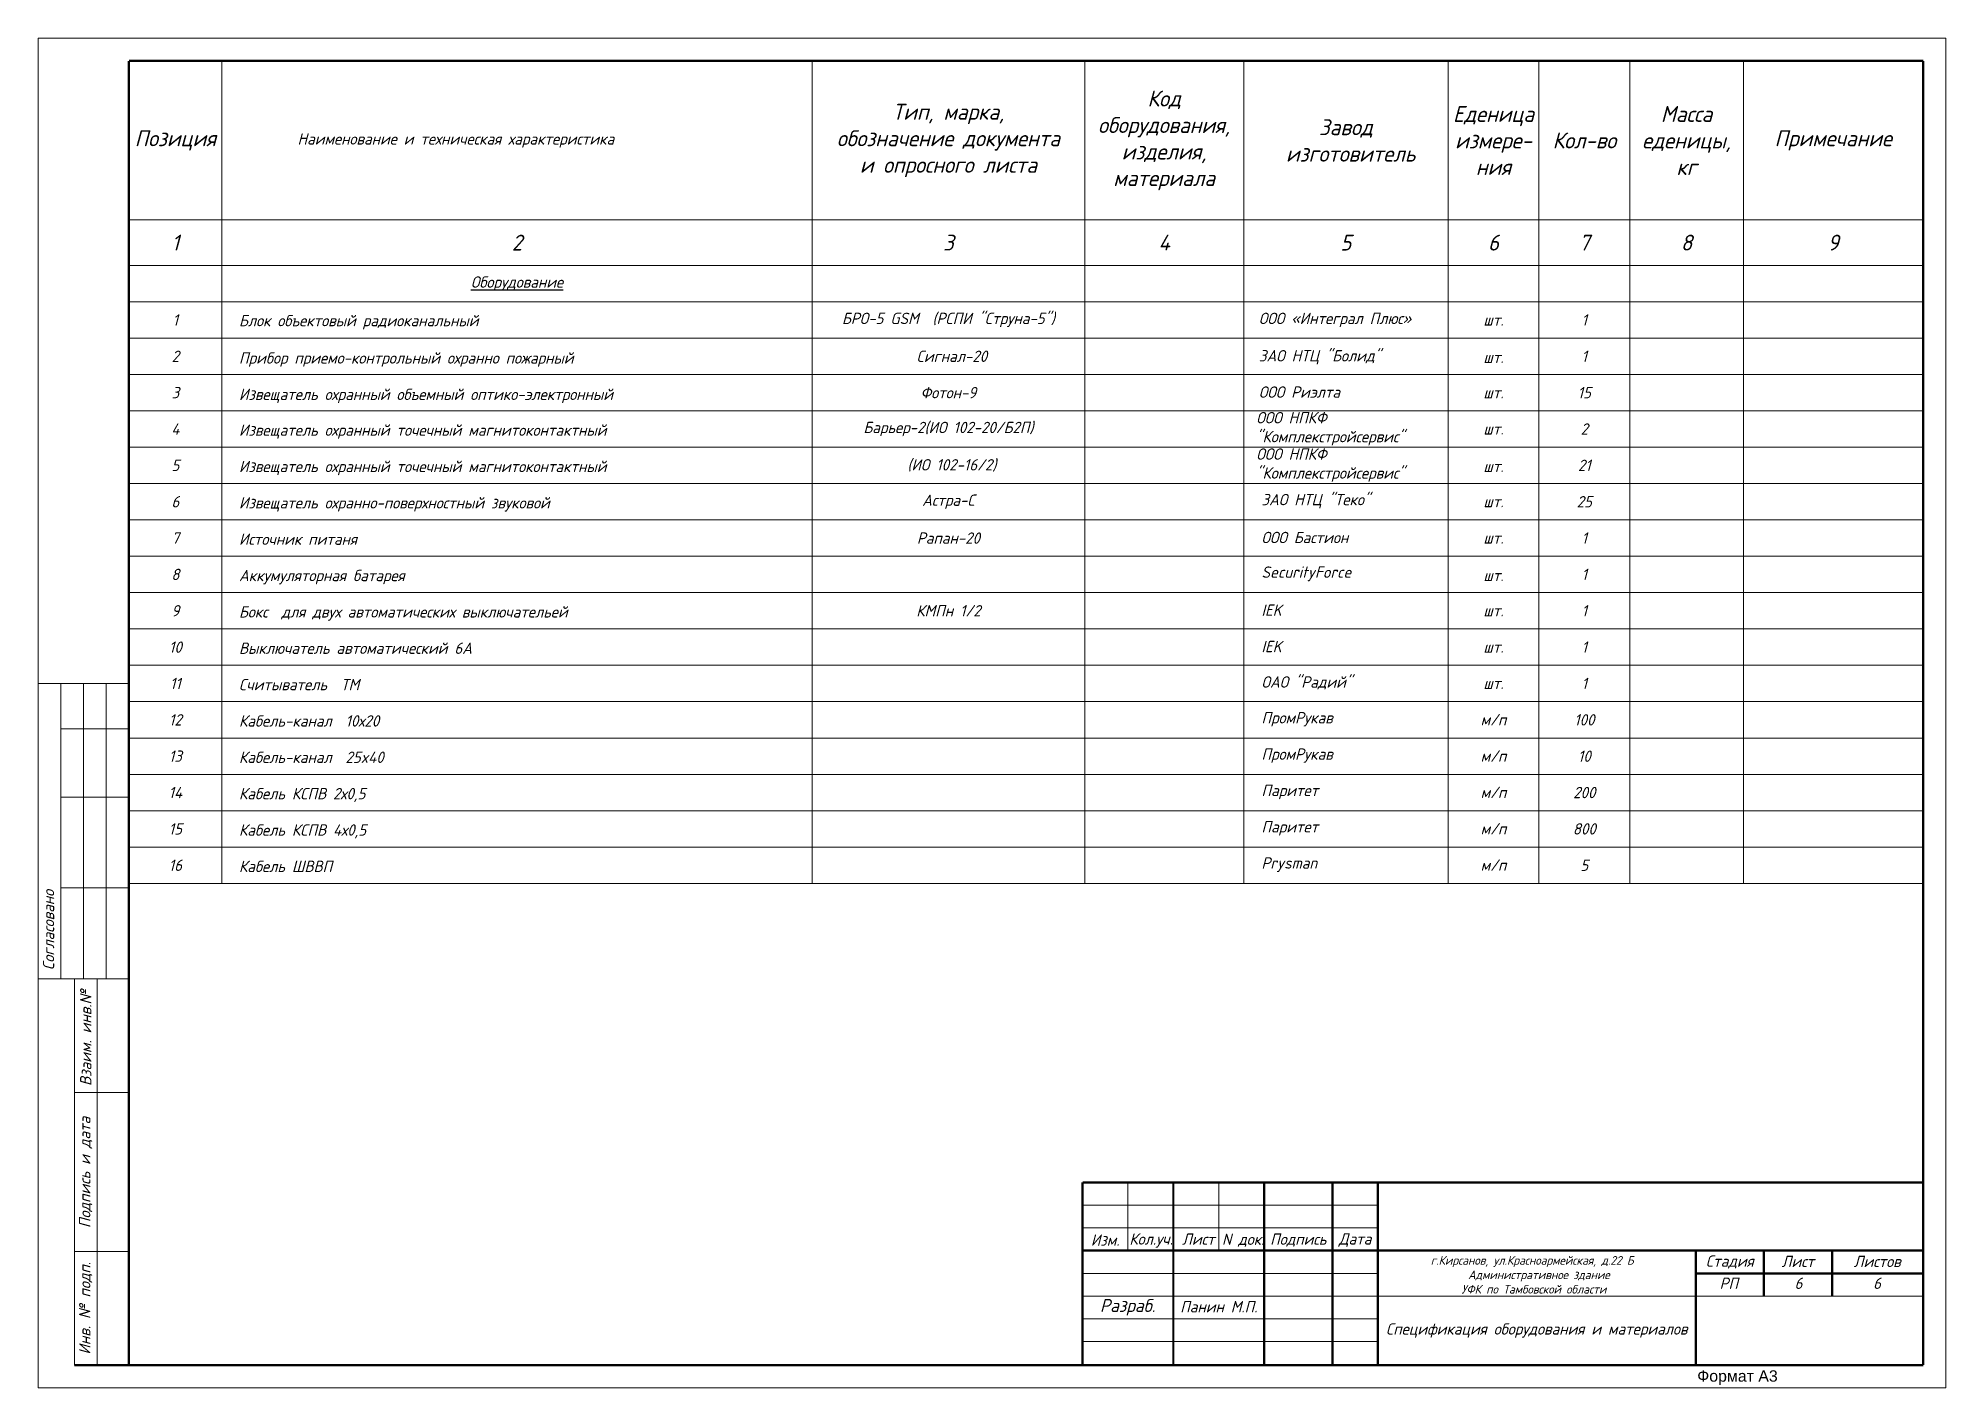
# Model space of a CAD drawing. Header units: inches. Extents: x 859 to 2125, y 393 to 1751.
# Drawn here: x 1093.7 to 1226, y 1043.5 to 1137 of the extents above; entities that cross this region are included whole.
import ezdxf

# ---------------------------------------------------------------- set-up
doc = ezdxf.new("R2010")
doc.units = ezdxf.units.IN
doc.header["$MEASUREMENT"] = 0
doc.linetypes.add('НЕВИДИМАЯ', pattern=[9.525, 6.35, -3.175])
doc.layers.add('DESC', color=7, linetype='Continuous')
doc.styles.get("Standard").update_dxf_attribs({"font": 'GOST_Common Italic_0.ttf'})

msp = doc.modelspace()

# ---------------------------------------------------------------- texts
at = {"layer": 'DESC', "color": 7}
for s, height, p in [('Блок объектовый радиоканальный ', 0.7875, (1107.64, 1117.07)), ('Прибор приемо-контрольный охранно пожарный', 0.7875, (1107.64, 1114.48)), ('Извещатель охранный объемный оптико-электронный ', 0.7875, (1107.64, 1111.96)), ('Извещатель охранный точечный магнитоконтактный ', 0.7875, (1107.64, 1109.48)), ('Извещатель охранный точечный магнитоконтактный', 0.7875, (1107.64, 1106.96)), ('Извещатель охранно-поверхностный звуковой ', 0.7875, (1107.64, 1104.44)), ('Источник питаня ', 0.7875, (1107.64, 1101.92)), ('Аккумуляторная батарея ', 0.7875, (1107.64, 1099.4)), ('Бокс  для двух автоматических выключательей', 0.7875, (1107.64, 1096.88)), ('Выключатель автоматический 6А', 0.7875, (1107.64, 1094.36)), ('Считыватель  ТМ', 0.7875, (1107.64, 1091.84)), ('Кабель-канал  10х20', 0.7875, (1107.64, 1089.32)), ('Кабель-канал  25x40', 0.7875, (1107.64, 1086.8)), ('Кабель КСПВ 2х0,5', 0.7875, (1107.64, 1084.28)), ('Кабель КСПВ 4х0,5', 0.7875, (1107.64, 1081.76)), ('Кабель ШВВП', 0.7875, (1107.64, 1079.24)), ('Кол.уч.', 0.787, (1169.39, 1053.41)), ('Лист', 0.787, (1173.04, 1053.4)), ('N док.', 0.787, (1175.81, 1053.39)), ('РП', 0.787, (1210.32, 1050.34)), ('6', 0.787, (1215.52, 1050.34)), ('6', 0.787, (1220.97, 1050.34))]:
    msp.add_text(s, height=height, dxfattribs=at).set_placement(p)
at = {"layer": 'DESC'}
for s, insert, char_height, width, attachment_point in [('Тип, марка, \\Pобозначение документа \\Pи опросного листа', (1156.84, 1129.95), 1.1025, 18.9, 5), ('Код оборудования, изделия, материала', (1171.8, 1129.95), 1.1025, 11.025, 5), ('Завод\\P изготовитель', (1184.4, 1129.95), 1.1025, 14.175, 5), ('Еденица измере-\\Pния', (1194.64, 1129.95), 1.1025, 6.3, 5), ('Масса еденицы, \\Pкг', (1208.03, 1129.95), 1.1025, 7.875, 5), ('Позиция', (1103.23, 1129.95), 1.103, 6.4299, 5), ('           Наименование и техническая характеристика', (1106.44, 1129.95), 0.7875, 40.95, 4), ('Кол-во', (1200.94, 1129.95), 1.103, 6.3, 5), ('Примечание', (1218.2, 1129.95), 1.103, 12.4701, 5), ('1', (1103.23, 1122.87), 1.1, 6.4299, 5), ('2', (1126.92, 1122.87), 1.1, 40.95, 5), ('3', (1156.84, 1122.87), 1.1, 18.9, 5), ('4', (1171.8, 1122.87), 1.1, 11.025, 5), ('5', (1184.4, 1122.87), 1.1, 14.175, 5), ('6', (1194.64, 1122.87), 1.1, 6.3, 5), ('7', (1200.94, 1122.87), 1.1, 6.3, 5), ('8', (1208.03, 1122.87), 1.1, 7.875, 5), ('9', (1218.2, 1122.87), 1.1, 12.4701, 5), ('{\\LОборудование}', (1126.92, 1120.03), 0.7875, 40.95, 5), ('БРО-5 GSM  (РСПИ "Струна-5")', (1156.84, 1117.51), 0.7875, 18.9, 5), ('ООО «Интеграл Плюс»', (1178.37, 1117.51), 0.7875, 14.175, 4), ('1', (1103.23, 1117.51), 0.787, 6.4299, 5), ('шт.', (1194.64, 1117.51), 0.787, 6.3, 5), ('1', (1200.94, 1117.51), 0.787, 6.3, 5), ('2', (1103.23, 1114.99), 0.787, 6.4299, 5), (' Сигнал-20', (1156.84, 1114.99), 0.787, 18.3302, 5), ('ЗАО НТЦ "Болид"', (1178.37, 1114.92), 0.7875, 14.175, 4), ('1', (1200.94, 1114.99), 0.787, 6.3, 5), ('шт.', (1194.64, 1114.92), 0.787, 6.3, 5), ('3', (1103.23, 1112.47), 0.787, 6.4299, 5), ('Фотон-9', (1156.84, 1112.47), 0.787, 18.9, 5), ('ООО Риэлта', (1178.37, 1112.51), 0.787, 14.175, 4), ('15', (1200.94, 1112.47), 0.787, 6.3, 5), ('шт.', (1194.64, 1112.47), 0.787, 6.3, 5), ('4', (1103.23, 1109.95), 0.787, 6.4299, 5), ('Барьер-2(ИО 102-20/Б2П)', (1156.84, 1109.95), 0.7875, 18.9, 5), ('шт.', (1194.64, 1109.96), 0.787, 6.3, 5), ('2', (1200.94, 1109.95), 0.787, 6.3, 5), ('5', (1103.23, 1107.43), 0.787, 6.4299, 5), (' (ИО 102-16/2)', (1156.84, 1107.43), 0.7875, 18.9, 5), ('шт.', (1194.64, 1107.36), 0.787, 6.3, 5), ('21', (1200.94, 1107.43), 0.787, 6.3, 5), ('6', (1103.23, 1104.91), 0.787, 6.4299, 5), ('Астра-С ', (1156.84, 1104.91), 0.787, 18.9, 5), ('ЗАО НТЦ "Теко"', (1178.55, 1104.95), 0.7875, 14.175, 4), ('шт.', (1194.64, 1104.92), 0.787, 6.3, 5), ('25', (1200.94, 1104.91), 0.787, 6.3, 5), ('7', (1103.23, 1102.39), 0.787, 6.4299, 5), ('Рапан-20', (1156.84, 1102.39), 0.787, 18.9, 5), ('ООО Бастион', (1178.55, 1102.43), 0.7875, 14.175, 4), ('шт.', (1194.64, 1102.4), 0.787, 6.3, 5), ('1', (1200.94, 1102.39), 0.787, 6.3, 5), ('8', (1103.23, 1099.87), 0.787, 6.4299, 5), ('SecurityForce', (1178.55, 1099.91), 0.7875, 14.175, 4), ('шт.', (1194.64, 1099.8), 0.787, 6.3, 5), ('1', (1200.94, 1099.87), 0.787, 6.3, 5), ('9', (1103.23, 1097.35), 0.787, 6.4299, 5), ('КМПн 1/2', (1156.84, 1097.35), 0.787, 18.9, 5), ('IEK', (1178.55, 1097.39), 0.787, 14.175, 4), ('шт.', (1194.64, 1097.36), 0.787, 6.3, 5), ('1', (1200.94, 1097.35), 0.787, 6.3, 5), ('10', (1103.23, 1094.83), 0.787, 6.4299, 5), ('IEK', (1178.55, 1094.87), 0.787, 14.175, 4), ('шт.', (1194.64, 1094.84), 0.787, 6.3, 5), ('1', (1200.94, 1094.83), 0.787, 6.3, 5), ('ОАО "Радий"', (1178.55, 1092.35), 0.7875, 14.175, 4), ('11', (1103.23, 1092.31), 0.787, 6.4299, 5), ('шт.', (1194.64, 1092.32), 0.787, 6.3, 5), ('1', (1200.94, 1092.31), 0.787, 6.3, 5), ('12', (1103.23, 1089.79), 0.787, 6.4299, 5), ('ПромРукав', (1178.55, 1089.83), 0.787, 14.175, 4), ('м/п', (1194.64, 1089.8), 0.787, 6.3, 5), ('100', (1200.94, 1089.79), 0.787, 6.3, 5), ('13', (1103.23, 1087.27), 0.787, 6.4299, 5), ('ПромРукав', (1178.55, 1087.31), 0.787, 14.175, 4), ('м/п', (1194.64, 1087.28), 0.787, 6.3, 5), ('10', (1200.94, 1087.27), 0.787, 6.3, 5), ('14', (1103.23, 1084.75), 0.787, 6.4299, 5), ('Паритет', (1178.55, 1084.79), 0.787, 14.175, 4), ('м/п', (1194.64, 1084.76), 0.787, 6.3, 5), ('200', (1200.94, 1084.75), 0.787, 6.3, 5), ('15', (1103.23, 1082.23), 0.787, 6.4299, 5), ('Паритет', (1178.55, 1082.27), 0.787, 14.175, 4), ('м/п', (1194.64, 1082.24), 0.787, 6.3, 5), ('800', (1200.94, 1082.23), 0.787, 6.3, 5), ('16', (1103.23, 1079.71), 0.787, 6.4299, 5), ('Prysman', (1178.55, 1079.75), 0.787, 14.175, 4), ('м/п', (1194.64, 1079.72), 0.787, 6.3, 5), ('5', (1200.94, 1079.71), 0.787, 6.3, 5), ('Изм.', (1167.71, 1053.73), 0.787, 3.15, 5), ('Подпись', (1181.1, 1053.73), 0.787, 4.725, 5), ('Дата', (1185.04, 1053.73), 0.787, 3.15, 5), ('Спецификация оборудования и материалов', (1197.64, 1047.46), 0.7875, 22.05, 5)]:
    msp.add_mtext(s, dxfattribs=dict(at, insert=insert, char_height=char_height, width=width, attachment_point=attachment_point))
at = {"layer": 'DESC', "lineweight": 15}
for s, insert, char_height, width, attachment_point in [('ООО НПКФ "Комплекстройсервис"', (1178.19, 1109.97), 0.7875, 14.175, 4), ('ООО НПКФ "Комплекстройсервис"', (1178.19, 1107.45), 0.7875, 14.175, 4), ('Панин М.П.', (1175.59, 1049.11), 0.787, 6.3, 5)]:
    msp.add_mtext(s, dxfattribs=dict(at, insert=insert, char_height=char_height, width=width, attachment_point=attachment_point))
at = {"layer": 'DESC', "char_height": 0.7875, "attachment_point": 1, "rotation": 90}
for s, insert, width in [('Cогласовано', (1094.04, 1072.42), 9.4622), ('Взаим. инв.№', (1096.62, 1064.41), 14.4387), ('Подпись и дата', (1096.55, 1054.56), 11.3549), ('Инв. № подп.', (1096.55, 1045.79), 13.2391)]:
    msp.add_mtext(s, dxfattribs=dict(at, insert=insert, width=width))
at = {"layer": 'DESC', "color": 0, "lineweight": 15, "insert": (1168.15, 1052.62), "char_height": 0.6, "attachment_point": 1}
msp.add_mtext_dynamic_manual_height_columns('\\pi22.1423;г.Кирсанов, ул.Красноармейская, д.22 Б\\P\\pi24.36617; Административное здание \\P\\pi24.27003;УФК по Тамбовской области', width=59.1919, gutter_width=1, heights=[0], dxfattribs=at)
at = {"layer": 'DESC', "color": 0, "char_height": 0.787, "attachment_point": 5}
for s, insert, width in [('Стадия', (1211.03, 1052.21), 4.725), ('Лист', (1215.75, 1052.25), 5.67), ('Листов', (1221.25, 1052.25), 5.3325)]:
    msp.add_mtext(s, dxfattribs=dict(at, insert=insert, width=width))
at = {"layer": 'DESC', "color": 0, "lineweight": 15, "insert": (1169.27, 1049.07), "char_height": 0.9, "width": 7.0924, "attachment_point": 5}
msp.add_mtext('Разраб.', dxfattribs=at)
at = {"layer": 'DESC', "linetype": 'НЕВИДИМАЯ', "insert": (1208.77, 1044.7), "char_height": 0.7875, "width": 9.1777, "attachment_point": 1}
msp.add_mtext('{\\fArial|b0|i0|c204|p34;Формат А3}', dxfattribs=at)

# ---------------------------------------------------------------- linework, layer by layer
at = {"layer": 'DESC', "color": 7, "lineweight": 15}
for p, q in [((1093.71, 1043.49), (1093.71, 1137.04)), ((1093.71, 1137.04), (1226.01, 1137.04)), ((1226.01, 1137.04), (1226.01, 1043.49)), ((1106.44, 1135.47), (1106.44, 1078.45)), ((1147.39, 1135.47), (1147.39, 1078.45)), ((1166.29, 1135.47), (1166.29, 1078.45)), ((1177.32, 1135.47), (1177.32, 1078.45)), ((1191.49, 1135.47), (1191.49, 1078.45)), ((1197.79, 1135.47), (1197.79, 1078.45)), ((1204.09, 1135.47), (1204.09, 1078.45)), ((1211.97, 1135.47), (1211.97, 1078.45)), ((1100.01, 1124.44), (1224.44, 1124.44)), ((1100.01, 1121.29), (1224.44, 1121.29)), ((1100.01, 1118.77), (1224.44, 1118.77)), ((1100.01, 1116.25), (1224.44, 1116.25)), ((1100.01, 1113.73), (1224.44, 1113.73)), ((1100.01, 1111.21), (1224.44, 1111.21)), ((1100.01, 1108.69), (1224.44, 1108.69)), ((1100.01, 1106.17), (1224.44, 1106.17)), ((1100.01, 1103.65), (1224.44, 1103.65)), ((1100.01, 1101.13), (1224.44, 1101.13)), ((1100.01, 1098.61), (1224.44, 1098.61)), ((1100.01, 1096.09), (1224.44, 1096.09)), ((1100.01, 1093.57), (1224.44, 1093.57)), ((1100.01, 1091.05), (1224.44, 1091.05)), ((1100.01, 1088.53), (1224.44, 1088.53)), ((1100.01, 1086.01), (1224.44, 1086.01)), ((1100.01, 1083.49), (1224.44, 1083.49)), ((1100.01, 1080.97), (1224.44, 1080.97)), ((1100.01, 1078.45), (1224.44, 1078.45)), ((1169.29, 1057.72), (1169.29, 1053)), ((1175.59, 1057.72), (1175.59, 1053)), ((1166.14, 1056.15), (1186.62, 1056.15)), ((1166.14, 1054.57), (1186.62, 1054.57)), ((1166.14, 1051.42), (1186.62, 1051.42)), ((1166.14, 1049.85), (1186.62, 1049.85)), ((1186.62, 1049.85), (1224.42, 1049.85)), ((1166.14, 1048.27), (1186.62, 1048.27)), ((1166.14, 1046.7), (1186.62, 1046.7)), ((1226.01, 1043.49), (1093.71, 1043.49))]:
    msp.add_line(p, q, dxfattribs=at)
at = {"layer": 'DESC', "lineweight": 15}
for p, q in [((1100.01, 1092.31), (1093.71, 1092.31)), ((1095.29, 1092.31), (1095.29, 1071.84)), ((1096.86, 1092.31), (1096.86, 1071.84)), ((1098.44, 1092.31), (1098.44, 1071.84)), ((1100.01, 1089.16), (1095.29, 1089.16)), ((1100.01, 1084.44), (1095.29, 1084.44)), ((1100.01, 1078.14), (1095.29, 1078.14)), ((1100.01, 1071.84), (1093.71, 1071.84)), ((1096.23, 1071.84), (1096.23, 1045.06)), ((1096.23, 1071.84), (1100.01, 1071.84)), ((1097.81, 1071.84), (1097.81, 1045.06)), ((1096.23, 1063.96), (1100.01, 1063.96)), ((1096.23, 1052.94), (1100.01, 1052.94))]:
    msp.add_line(p, q, dxfattribs=at)
at = {"layer": 'DESC', "color": 7, "lineweight": 15, "const_width": 0.158}
for points in [[(1100.01, 1135.47), (1100.01, 1045.06), (1224.44, 1045.06)], [(1224.44, 1135.47), (1100.01, 1135.47)], [(1224.44, 1045.06), (1224.44, 1135.47)], [(1166.14, 1057.72), (1166.14, 1045.12)], [(1166.14, 1057.72), (1224.42, 1057.72)], [(1172.44, 1057.72), (1172.44, 1045.06)], [(1178.74, 1057.72), (1178.74, 1045.12)], [(1183.47, 1057.72), (1183.47, 1045.12)], [(1186.62, 1057.72), (1186.62, 1045.12)], [(1166.14, 1053), (1224.42, 1053)], [(1208.67, 1045.06), (1208.67, 1053)], [(1213.39, 1049.85), (1213.39, 1053)], [(1218.12, 1049.85), (1218.12, 1053)], [(1208.67, 1051.42), (1224.42, 1051.42)]]:
    msp.add_lwpolyline(points, dxfattribs=at)
at = {"layer": 'DESC', "lineweight": 15, "const_width": 0.158}
msp.add_lwpolyline([(1096.23, 1045.06), (1100.01, 1045.06)], dxfattribs=at)

msp.set_redraw_order([(e.dxf.handle, doc.entitydb.next_handle()) for e in msp.query("TEXT MTEXT ATTDEF DIMENSION ARC_DIMENSION")])  # texts and dimensions are drawn at this point

doc.saveas('drawing.dxf')
